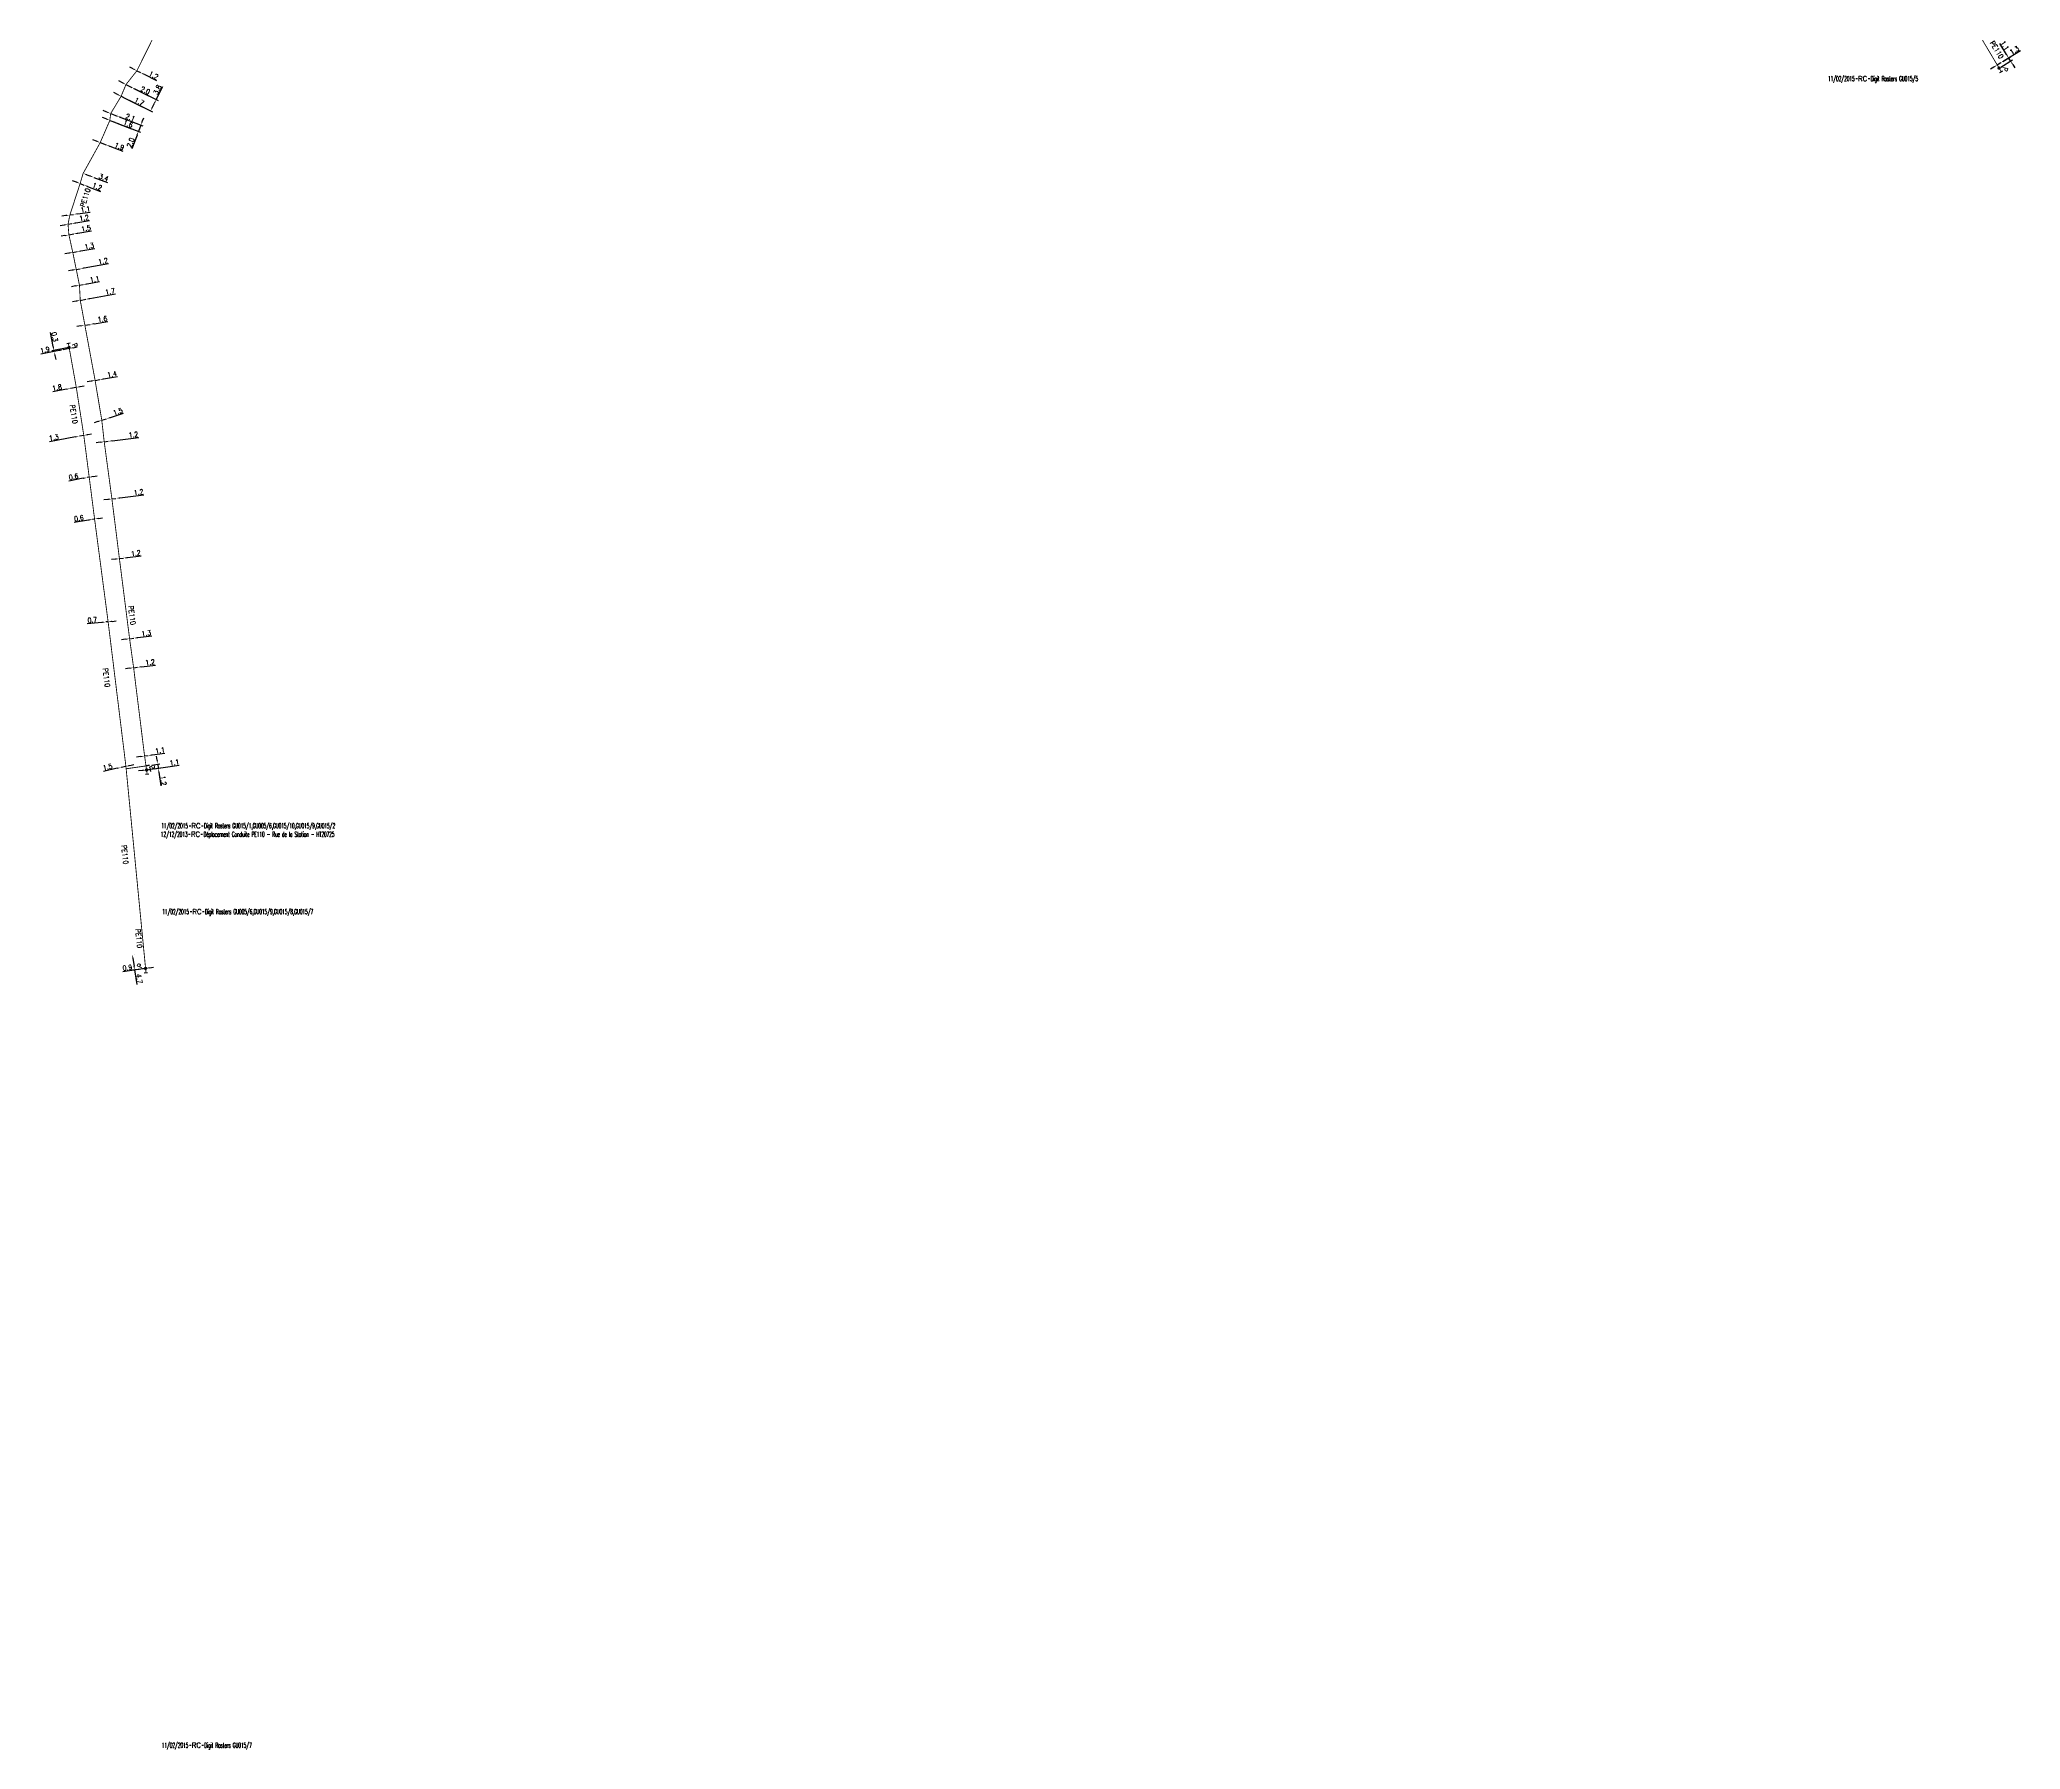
# Model space of a CAD drawing. Header units: millimetres. Extents: x 147000 to 147997, y 130417 to 131006.
# Drawn here: x 147403 to 147997, y 130487 to 131000 of the extents above; entities that cross this region are included whole.
import ezdxf
from ezdxf.enums import TextEntityAlignment as Align

# ---------------------------------------------------------------- set-up
doc = ezdxf.new("R2010")
doc.units = ezdxf.units.MM
doc.header["$PDMODE"] = 34
doc.linetypes.add('CENTER2', pattern=[28.575, 19.05, -3.175, 3.175, -3.175])
doc.linetypes.add('L_100_PE', pattern=[14, 10, -1.5, 1, -1.5])
doc.layers.get('0').update_dxf_attribs({"linetype": 'CONTINUOUS'})
doc.layers.get('Defpoints').update_dxf_attribs({"linetype": 'CONTINUOUS'})
for name, color, linetype in [('L_140', 3, 'CONTINUOUS'), ('L_300', 7, 'CONTINUOUS'), ('L_340', 7, 'CONTINUOUS')]:
    doc.layers.add(name, color=color, linetype=linetype)
doc.styles.add('G_ROMANS', font='ROMANS.SHX', dxfattribs={"width": 0.75})
doc.styles.get("Standard").update_dxf_attribs({"font": 'romans.shx', "width": 0.85})
doc.dimstyles.get("Standard").update_dxf_attribs({"dimtxt": 1.5, "dimasz": 1.2, "dimexe": 0.625, "dimexo": 0.625, "dimgap": 0.25, "dimtad": 1, "dimdec": 1, "dimzin": 0, "dimdsep": 46, "dimtxsty": 'Standard', "dimcen": -0.5, "dimadec": 0, "dimazin": 0, "dimtfac": 1, "dimtdec": 1, "dimtmove": 0, "dimatfit": 3, "dimfxl": 0, "dimtolj": 1, "dimtzin": 0, "dimarcsym": 0})

# ---------------------------------------------------------------- blocks, each defined once
blk = doc.blocks.new('GIS_MODF')
at = {"color": 0, "linetype": 'Continuous', "flags": 128}
for points in [[(-2.18, -0.01), (-1.68, -0.01)], [(1.52, -0.01), (2.02, -0.01)]]:
    blk.add_lwpolyline(points, dxfattribs=at)
at = {"color": 0, "linetype": 'Continuous', "width": 0.5}
blk.add_attdef('DATE', text='', height=1.5, dxfattribs=at).set_placement((-2.5, -0.8), align=Align.RIGHT)
at = {"color": 0, "linetype": 'Continuous', "width": 1.771291}
blk.add_attdef('USER', text='', height=1.5, dxfattribs=at).set_placement((-1.51, -0.8), (1.28, -0.8), align=Align.FIT)
at = {"color": 0, "linetype": 'Continuous', "width": 0.5}
blk.add_attdef('DESC', (2.29, -0.8), '', height=1.5, dxfattribs=at)
blk = doc.blocks.new('L_340_07')
at = {"color": 0, "linetype": 'Continuous', "const_width": 0.25, "flags": 128}
blk.add_lwpolyline([(0, 0), (1.25, 0)], dxfattribs=at)
at = {"color": 0, "linetype": 'Continuous', "flags": 128}
blk.add_lwpolyline([(1.25, -0.5), (1.25, 0.5)], dxfattribs=at)
at = {"color": 0, "linetype": 'Continuous', "width": 0.75, "flags": 3}
for tag, p in [('DEF_COUP', (0.72, -5.97)), ('DEF_LEG', (0.72, -3.47)), ('DEF_TYPE', (0.72, -8.47))]:
    blk.add_attdef(tag, text='', height=1.2, dxfattribs=at).set_placement(p, align=Align.MIDDLE)
blk = doc.blocks.new('L_300_12')
at = {"color": 0, "linetype": 'Continuous', "const_width": 0.497, "flags": 128}
blk.add_lwpolyline([(-0.25, 0, 1), (0.25, 0, 1)], format="xyb", close=True, dxfattribs=at)
at = {"color": 0, "linetype": 'Continuous', "style": 'G_ROMANS', "width": 0.75}
blk.add_text('P', height=1.5, dxfattribs=at).set_placement((0, 1.85), align=Align.MIDDLE)
at = {"color": 0, "linetype": 'Continuous', "width": 0.75, "flags": 3}
for tag, p in [('DEF_LEG', (0, -5)), ('DEF_COUP', (0, -7.5)), ('DEF_TYPE', (0, -10))]:
    blk.add_attdef(tag, text='', height=1.2, dxfattribs=at).set_placement(p, align=Align.MIDDLE)
blk = doc.blocks.new('*D25')
at = {"layer": 'Defpoints', "color": 0, "linetype": 'Continuous', "transparency": 16777216}
for p in [(147416.07, 130881.4), (147414.79, 130881.16), (147414.79, 130881.16)]:
    blk.add_point(p, dxfattribs=at)
at = {"layer": 'L_140', "color": 0, "linetype": 'Continuous', "lineweight": -2, "transparency": 16777216}
for p, q in [((147416.07, 130881.4), (147414.79, 130881.16)), ((147417.25, 130881.62), (147418.43, 130881.84)), ((147413.61, 130880.94), (147405.79, 130879.48))]:
    blk.add_line(p, q, dxfattribs=at)
at = {"layer": 'L_140', "color": 0, "linetype": 'Continuous', "transparency": 16777216}
for points in [[(147417.21, 130881.81), (147417.28, 130881.42), (147416.07, 130881.4)], [(147413.57, 130881.14), (147413.65, 130880.74), (147414.79, 130881.16)]]:
    blk.add_solid(points, dxfattribs=at)
at = {"layer": 'L_140', "color": 0, "linetype": 'Continuous', "transparency": 16777216, "insert": (147407.07, 130880.74), "char_height": 1.5, "attachment_point": 5, "rotation": 10.56504}
blk.add_mtext('\\A1;1.3', dxfattribs=at)
blk = doc.blocks.new('*D26')
at = {"layer": 'Defpoints', "color": 0, "linetype": 'Continuous', "transparency": 16777216}
for p in [(147417.11, 130868.74), (147417.11, 130868.74), (147417.7, 130868.85)]:
    blk.add_point(p, dxfattribs=at)
at = {"layer": 'L_140', "color": 0, "linetype": 'Continuous', "lineweight": -2, "transparency": 16777216}
for p, q in [((147418.88, 130869.07), (147420.06, 130869.29)), ((147415.93, 130868.52), (147411.63, 130867.71)), ((147417.7, 130868.85), (147417.11, 130868.74))]:
    blk.add_line(p, q, dxfattribs=at)
at = {"layer": 'L_140', "color": 0, "linetype": 'Continuous', "transparency": 16777216}
for points in [[(147415.89, 130868.71), (147415.97, 130868.32), (147417.11, 130868.74)], [(147418.84, 130869.27), (147418.91, 130868.87), (147417.7, 130868.85)]]:
    blk.add_solid(points, dxfattribs=at)
at = {"layer": 'L_140', "color": 0, "linetype": 'Continuous', "transparency": 16777216, "insert": (147413.01, 130868.99), "char_height": 1.5, "attachment_point": 5, "rotation": 10.59685}
blk.add_mtext('\\A1;0.6', dxfattribs=at)
blk = doc.blocks.new('*D70')
at = {"layer": 'Defpoints', "color": 0, "linetype": 'Continuous', "transparency": 16777216}
for p in [(147432, 130990.78), (147433.08, 130990.25), (147433.08, 130990.25)]:
    blk.add_point(p, dxfattribs=at)
at = {"layer": 'L_140', "color": 0, "linetype": 'Continuous', "lineweight": -2, "transparency": 16777216}
for p, q in [((147430.92, 130991.31), (147429.84, 130991.83)), ((147432, 130990.78), (147433.08, 130990.25)), ((147434.16, 130989.72), (147437.92, 130987.88))]:
    blk.add_line(p, q, dxfattribs=at)
at = {"layer": 'L_140', "color": 0, "linetype": 'Continuous', "transparency": 16777216}
for points in [[(147431.01, 130991.49), (147430.83, 130991.13), (147432, 130990.78)], [(147434.24, 130989.9), (147434.07, 130989.54), (147433.08, 130990.25)]]:
    blk.add_solid(points, dxfattribs=at)
at = {"layer": 'L_140', "color": 0, "linetype": 'Continuous', "transparency": 16777216, "insert": (147437.02, 130989.44), "char_height": 1.5, "attachment_point": 5, "rotation": 333.92333}
blk.add_mtext('\\A1;1.2', dxfattribs=at)
blk = doc.blocks.new('*D71')
at = {"layer": 'Defpoints', "color": 0, "linetype": 'Continuous', "transparency": 16777216}
for p in [(147428.73, 130986.65), (147430.52, 130985.77), (147430.52, 130985.77)]:
    blk.add_point(p, dxfattribs=at)
at = {"layer": 'L_140', "color": 0, "linetype": 'Continuous', "lineweight": -2, "transparency": 16777216}
for p, q in [((147427.66, 130987.19), (147426.58, 130987.72)), ((147428.73, 130986.65), (147430.52, 130985.77)), ((147431.6, 130985.23), (147435.51, 130983.29))]:
    blk.add_line(p, q, dxfattribs=at)
at = {"layer": 'L_140', "color": 0, "linetype": 'Continuous', "transparency": 16777216}
for points in [[(147427.75, 130987.37), (147427.57, 130987.01), (147428.73, 130986.65)], [(147431.69, 130985.41), (147431.51, 130985.05), (147430.52, 130985.77)]]:
    blk.add_solid(points, dxfattribs=at)
at = {"layer": 'L_140', "color": 0, "linetype": 'Continuous', "transparency": 16777216, "insert": (147434.54, 130984.89), "char_height": 1.5, "attachment_point": 5, "rotation": 333.60696}
blk.add_mtext('\\A1;2.0', dxfattribs=at)
blk = doc.blocks.new('*D72')
at = {"layer": 'Defpoints', "color": 0, "linetype": 'Continuous', "transparency": 16777216}
for p in [(147427.27, 130983.14), (147430.52, 130985.77), (147437.8, 130982.16)]:
    blk.add_point(p, dxfattribs=at)
at = {"layer": 'L_140', "color": 0, "linetype": 'Continuous', "lineweight": -2, "transparency": 16777216}
for p, q in [((147427.83, 130982.86), (147436.67, 130978.47)), ((147431.08, 130985.49), (147438.36, 130981.88)), ((147437.8, 130982.16), (147439.74, 130986.07)), ((147436.64, 130979.83), (147437.26, 130981.08))]:
    blk.add_line(p, q, dxfattribs=at)
at = {"layer": 'L_140', "color": 0, "linetype": 'Continuous', "transparency": 16777216}
for points in [[(147436.46, 130979.92), (147436.82, 130979.74), (147436.11, 130978.75)], [(147437.08, 130981.17), (147437.44, 130980.99), (147437.8, 130982.16)]]:
    blk.add_solid(points, dxfattribs=at)
at = {"layer": 'L_140', "color": 0, "linetype": 'Continuous', "transparency": 16777216, "insert": (147438.14, 130985.1), "char_height": 1.5, "attachment_point": 5, "rotation": 63.60696}
blk.add_mtext('\\A1;3.8', dxfattribs=at)
blk = doc.blocks.new('*D73')
at = {"layer": 'Defpoints', "color": 0, "linetype": 'Continuous', "transparency": 16777216}
for p in [(147427.27, 130983.14), (147428.79, 130982.38), (147428.79, 130982.38)]:
    blk.add_point(p, dxfattribs=at)
at = {"layer": 'L_140', "color": 0, "linetype": 'Continuous', "lineweight": -2, "transparency": 16777216}
for p, q in [((147426.19, 130983.67), (147425.12, 130984.21)), ((147427.27, 130983.14), (147428.79, 130982.38)), ((147429.86, 130981.85), (147433.62, 130979.99))]:
    blk.add_line(p, q, dxfattribs=at)
at = {"layer": 'L_140', "color": 0, "linetype": 'Continuous', "transparency": 16777216}
for points in [[(147426.28, 130983.85), (147426.1, 130983.49), (147427.27, 130983.14)], [(147429.95, 130982.03), (147429.77, 130981.67), (147428.79, 130982.38)]]:
    blk.add_solid(points, dxfattribs=at)
at = {"layer": 'L_140', "color": 0, "linetype": 'Continuous', "transparency": 16777216, "insert": (147432.72, 130981.55), "char_height": 1.5, "attachment_point": 5, "rotation": 333.60696}
blk.add_mtext('\\A1;1.7', dxfattribs=at)
blk = doc.blocks.new('*D74')
at = {"layer": 'Defpoints', "color": 0, "linetype": 'Continuous', "transparency": 16777216}
for p in [(147424.14, 130977.95), (147426.1, 130977.2), (147426.1, 130977.2)]:
    blk.add_point(p, dxfattribs=at)
at = {"layer": 'L_140', "color": 0, "linetype": 'Continuous', "lineweight": -2, "transparency": 16777216}
for p, q in [((147423.02, 130978.39), (147421.9, 130978.82)), ((147424.14, 130977.95), (147426.1, 130977.2)), ((147424.36, 130978.54), (147424.36, 130978.54)), ((147426.32, 130977.78), (147426.32, 130977.78)), ((147427.22, 130976.77), (147430.96, 130975.33))]:
    blk.add_line(p, q, dxfattribs=at)
at = {"layer": 'L_140', "color": 0, "linetype": 'Continuous', "transparency": 16777216}
for points in [[(147423.09, 130978.57), (147422.95, 130978.2), (147424.14, 130977.95)], [(147427.29, 130976.96), (147427.15, 130976.58), (147426.1, 130977.2)]]:
    blk.add_solid(points, dxfattribs=at)
at = {"layer": 'L_140', "color": 0, "linetype": 'Continuous', "transparency": 16777216, "insert": (147430.01, 130976.77), "char_height": 1.5, "attachment_point": 5, "rotation": 338.9711}
blk.add_mtext('\\A1;2.1', dxfattribs=at)
blk = doc.blocks.new('*D75')
at = {"layer": 'Defpoints', "color": 0, "linetype": 'Continuous', "transparency": 16777216}
for p in [(147426.1, 130977.2), (147423.89, 130975.91), (147433.19, 130974.47)]:
    blk.add_point(p, dxfattribs=at)
at = {"layer": 'L_140', "color": 0, "linetype": 'Continuous', "lineweight": -2, "transparency": 16777216}
for p, q in [((147426.68, 130976.98), (147433.77, 130974.25)), ((147433.62, 130975.59), (147434.05, 130976.71)), ((147424.47, 130975.68), (147433.06, 130972.38)), ((147432.04, 130971.49), (147430.47, 130967.41)), ((147433.19, 130974.47), (147432.47, 130972.61))]:
    blk.add_line(p, q, dxfattribs=at)
at = {"layer": 'L_140', "color": 0, "linetype": 'Continuous', "transparency": 16777216}
for points in [[(147431.85, 130971.56), (147432.23, 130971.42), (147432.47, 130972.61)], [(147433.43, 130975.67), (147433.81, 130975.52), (147433.19, 130974.47)]]:
    blk.add_solid(points, dxfattribs=at)
at = {"layer": 'L_140', "color": 0, "linetype": 'Continuous', "transparency": 16777216, "insert": (147430.11, 130969.25), "char_height": 1.5, "attachment_point": 5, "rotation": 68.9711}
blk.add_mtext('\\A1;2.0', dxfattribs=at)
blk = doc.blocks.new('*D76')
at = {"layer": 'Defpoints', "color": 0, "linetype": 'Continuous', "transparency": 16777216}
for p in [(147423.89, 130975.91), (147425.38, 130975.33), (147425.38, 130975.33)]:
    blk.add_point(p, dxfattribs=at)
at = {"layer": 'L_140', "color": 0, "linetype": 'Continuous', "lineweight": -2, "transparency": 16777216}
for p, q in [((147422.77, 130976.34), (147421.65, 130976.77)), ((147423.89, 130975.91), (147425.38, 130975.33)), ((147426.5, 130974.9), (147430.41, 130973.4))]:
    blk.add_line(p, q, dxfattribs=at)
at = {"layer": 'L_140', "color": 0, "linetype": 'Continuous', "transparency": 16777216}
for points in [[(147422.84, 130976.53), (147422.69, 130976.15), (147423.89, 130975.91)], [(147426.57, 130975.09), (147426.43, 130974.72), (147425.38, 130975.33)]]:
    blk.add_solid(points, dxfattribs=at)
at = {"layer": 'L_140', "color": 0, "linetype": 'Continuous', "transparency": 16777216, "insert": (147429.37, 130974.87), "char_height": 1.5, "attachment_point": 5, "rotation": 338.9711}
blk.add_mtext('\\A1;1.6', dxfattribs=at)
blk = doc.blocks.new('*D77')
at = {"layer": 'Defpoints', "color": 0, "linetype": 'Continuous', "transparency": 16777216}
for p in [(147421, 130969.23), (147422.77, 130968.55), (147422.77, 130968.55)]:
    blk.add_point(p, dxfattribs=at)
at = {"layer": 'L_140', "color": 0, "linetype": 'Continuous', "lineweight": -2, "transparency": 16777216}
for p, q in [((147419.88, 130969.66), (147418.76, 130970.09)), ((147421, 130969.23), (147422.77, 130968.55)), ((147423.89, 130968.12), (147427.75, 130966.64))]:
    blk.add_line(p, q, dxfattribs=at)
at = {"layer": 'L_140', "color": 0, "linetype": 'Continuous', "transparency": 16777216}
for points in [[(147419.95, 130969.85), (147419.81, 130969.48), (147421, 130969.23)], [(147423.96, 130968.31), (147423.82, 130967.93), (147422.77, 130968.55)]]:
    blk.add_solid(points, dxfattribs=at)
at = {"layer": 'L_140', "color": 0, "linetype": 'Continuous', "transparency": 16777216, "insert": (147426.74, 130968.1), "char_height": 1.5, "attachment_point": 5, "rotation": 338.9711}
blk.add_mtext('\\A1;1.9', dxfattribs=at)
blk = doc.blocks.new('*D78')
at = {"layer": 'Defpoints', "color": 0, "linetype": 'Continuous', "transparency": 16777216}
for p in [(147415.88, 130960), (147419.06, 130958.79), (147419.06, 130958.79)]:
    blk.add_point(p, dxfattribs=at)
at = {"layer": 'L_140', "color": 0, "linetype": 'Continuous', "lineweight": -2, "transparency": 16777216}
for p, q in [((147417, 130959.58), (147417.93, 130959.22)), ((147419.06, 130958.79), (147423.2, 130957.22))]:
    blk.add_line(p, q, dxfattribs=at)
at = {"layer": 'L_140', "color": 0, "linetype": 'Continuous', "transparency": 16777216}
for points in [[(147417.07, 130959.76), (147416.93, 130959.39), (147415.88, 130960)], [(147418.01, 130959.41), (147417.86, 130959.03), (147419.06, 130958.79)]]:
    blk.add_solid(points, dxfattribs=at)
at = {"layer": 'L_140', "color": 0, "linetype": 'Continuous', "transparency": 16777216, "insert": (147422.04, 130958.73), "char_height": 1.5, "attachment_point": 5, "rotation": 339.15543}
blk.add_mtext('\\A1;3.4', dxfattribs=at)
blk = doc.blocks.new('*D79')
at = {"layer": 'Defpoints', "color": 0, "linetype": 'Continuous', "transparency": 16777216}
for p in [(147414.97, 130956.94), (147416.09, 130956.51), (147416.09, 130956.51)]:
    blk.add_point(p, dxfattribs=at)
at = {"layer": 'L_140', "color": 0, "linetype": 'Continuous', "lineweight": -2, "transparency": 16777216}
for p, q in [((147413.85, 130957.37), (147412.73, 130957.8)), ((147414.97, 130956.94), (147416.09, 130956.51)), ((147417.21, 130956.08), (147421.12, 130954.59))]:
    blk.add_line(p, q, dxfattribs=at)
at = {"layer": 'L_140', "color": 0, "linetype": 'Continuous', "transparency": 16777216}
for points in [[(147413.92, 130957.56), (147413.78, 130957.19), (147414.97, 130956.94)], [(147417.28, 130956.27), (147417.14, 130955.9), (147416.09, 130956.51)]]:
    blk.add_solid(points, dxfattribs=at)
at = {"layer": 'L_140', "color": 0, "linetype": 'Continuous', "transparency": 16777216, "insert": (147420.09, 130956.05), "char_height": 1.5, "attachment_point": 5, "rotation": 339.03635}
blk.add_mtext('\\A1;1.2', dxfattribs=at)
blk = doc.blocks.new('*D80')
at = {"layer": 'Defpoints', "color": 0, "linetype": 'Continuous', "transparency": 16777216}
for p in [(147411.91, 130947.54), (147413, 130947.69), (147413, 130947.69)]:
    blk.add_point(p, dxfattribs=at)
at = {"layer": 'L_140', "color": 0, "linetype": 'Continuous', "lineweight": -2, "transparency": 16777216}
for p, q in [((147410.72, 130947.37), (147409.53, 130947.2)), ((147411.91, 130947.54), (147413, 130947.69)), ((147414.18, 130947.86), (147417.97, 130948.4))]:
    blk.add_line(p, q, dxfattribs=at)
at = {"layer": 'L_140', "color": 0, "linetype": 'Continuous', "transparency": 16777216}
for points in [[(147410.69, 130947.57), (147410.75, 130947.17), (147411.91, 130947.54)], [(147414.16, 130948.06), (147414.21, 130947.66), (147413, 130947.69)]]:
    blk.add_solid(points, dxfattribs=at)
at = {"layer": 'L_140', "color": 0, "linetype": 'Continuous', "transparency": 16777216, "insert": (147416.53, 130949.21), "char_height": 1.5, "attachment_point": 5, "rotation": 8.07657}
blk.add_mtext('\\A1;1.1', dxfattribs=at)
blk = doc.blocks.new('*D81')
at = {"layer": 'Defpoints', "color": 0, "linetype": 'Continuous', "transparency": 16777216}
for p in [(147411.34, 130944.72), (147412.52, 130944.94), (147412.52, 130944.94)]:
    blk.add_point(p, dxfattribs=at)
at = {"layer": 'L_140', "color": 0, "linetype": 'Continuous', "lineweight": -2, "transparency": 16777216}
for p, q in [((147410.16, 130944.51), (147408.98, 130944.29)), ((147411.34, 130944.72), (147412.52, 130944.94)), ((147413.7, 130945.15), (147417.82, 130945.9))]:
    blk.add_line(p, q, dxfattribs=at)
at = {"layer": 'L_140', "color": 0, "linetype": 'Continuous', "transparency": 16777216}
for points in [[(147410.12, 130944.7), (147410.2, 130944.31), (147411.34, 130944.72)], [(147413.67, 130945.35), (147413.74, 130944.95), (147412.52, 130944.94)]]:
    blk.add_solid(points, dxfattribs=at)
at = {"layer": 'L_140', "color": 0, "linetype": 'Continuous', "transparency": 16777216, "insert": (147416.17, 130946.62), "char_height": 1.5, "attachment_point": 5, "rotation": 10.29443}
blk.add_mtext('\\A1;1.2', dxfattribs=at)
blk = doc.blocks.new('*D82')
at = {"layer": 'Defpoints', "color": 0, "linetype": 'Continuous', "transparency": 16777216}
for p in [(147411.61, 130941.56), (147413.09, 130941.83), (147413.09, 130941.83)]:
    blk.add_point(p, dxfattribs=at)
at = {"layer": 'L_140', "color": 0, "linetype": 'Continuous', "lineweight": -2, "transparency": 16777216}
for p, q in [((147410.43, 130941.35), (147409.25, 130941.13)), ((147411.61, 130941.56), (147413.09, 130941.83)), ((147414.27, 130942.04), (147418.39, 130942.79))]:
    blk.add_line(p, q, dxfattribs=at)
at = {"layer": 'L_140', "color": 0, "linetype": 'Continuous', "transparency": 16777216}
for points in [[(147410.39, 130941.54), (147410.46, 130941.15), (147411.61, 130941.56)], [(147414.23, 130942.24), (147414.3, 130941.85), (147413.09, 130941.83)]]:
    blk.add_solid(points, dxfattribs=at)
at = {"layer": 'L_140', "color": 0, "linetype": 'Continuous', "transparency": 16777216, "insert": (147416.74, 130943.51), "char_height": 1.5, "attachment_point": 5, "rotation": 10.29443}
blk.add_mtext('\\A1;1.5', dxfattribs=at)
blk = doc.blocks.new('*D83')
at = {"layer": 'Defpoints', "color": 0, "linetype": 'Continuous', "transparency": 16777216}
for p in [(147412.77, 130936.28), (147414.05, 130936.52), (147414.05, 130936.52)]:
    blk.add_point(p, dxfattribs=at)
at = {"layer": 'L_140', "color": 0, "linetype": 'Continuous', "lineweight": -2, "transparency": 16777216}
for p, q in [((147411.59, 130936.07), (147410.41, 130935.85)), ((147412.77, 130936.28), (147414.05, 130936.52)), ((147415.23, 130936.73), (147419.35, 130937.48))]:
    blk.add_line(p, q, dxfattribs=at)
at = {"layer": 'L_140', "color": 0, "linetype": 'Continuous', "transparency": 16777216}
for points in [[(147411.56, 130936.27), (147411.63, 130935.87), (147412.77, 130936.28)], [(147415.2, 130936.93), (147415.27, 130936.53), (147414.05, 130936.52)]]:
    blk.add_solid(points, dxfattribs=at)
at = {"layer": 'L_140', "color": 0, "linetype": 'Continuous', "transparency": 16777216, "insert": (147417.7, 130938.2), "char_height": 1.5, "attachment_point": 5, "rotation": 10.29443}
blk.add_mtext('\\A1;1.3', dxfattribs=at)
blk = doc.blocks.new('*D84')
at = {"layer": 'Defpoints', "color": 0, "linetype": 'Continuous', "transparency": 16777216}
for p in [(147413.81, 130931.19), (147414.99, 130931.41), (147414.99, 130931.41)]:
    blk.add_point(p, dxfattribs=at)
at = {"layer": 'L_140', "color": 0, "linetype": 'Continuous', "lineweight": -2, "transparency": 16777216}
for p, q in [((147412.63, 130930.97), (147411.45, 130930.75)), ((147413.81, 130931.19), (147414.99, 130931.41)), ((147416.17, 130931.62), (147423.5, 130932.97))]:
    blk.add_line(p, q, dxfattribs=at)
at = {"layer": 'L_140', "color": 0, "linetype": 'Continuous', "transparency": 16777216}
for points in [[(147412.6, 130931.17), (147412.67, 130930.77), (147413.81, 130931.19)], [(147416.14, 130931.82), (147416.21, 130931.43), (147414.99, 130931.41)]]:
    blk.add_solid(points, dxfattribs=at)
at = {"layer": 'L_140', "color": 0, "linetype": 'Continuous', "transparency": 16777216, "insert": (147421.85, 130933.69), "char_height": 1.5, "attachment_point": 5, "rotation": 10.44903}
blk.add_mtext('\\A1;1.2', dxfattribs=at)
blk = doc.blocks.new('*D85')
at = {"layer": 'Defpoints', "color": 0, "linetype": 'Continuous', "transparency": 16777216}
for p in [(147414.78, 130926.43), (147415.86, 130926.63), (147415.86, 130926.63)]:
    blk.add_point(p, dxfattribs=at)
at = {"layer": 'L_140', "color": 0, "linetype": 'Continuous', "lineweight": -2, "transparency": 16777216}
for p, q in [((147413.6, 130926.22), (147412.42, 130926)), ((147414.78, 130926.43), (147415.86, 130926.63)), ((147417.04, 130926.85), (147420.81, 130927.53))]:
    blk.add_line(p, q, dxfattribs=at)
at = {"layer": 'L_140', "color": 0, "linetype": 'Continuous', "transparency": 16777216}
for points in [[(147413.56, 130926.42), (147413.64, 130926.02), (147414.78, 130926.43)], [(147417.01, 130927.04), (147417.08, 130926.65), (147415.86, 130926.63)]]:
    blk.add_solid(points, dxfattribs=at)
at = {"layer": 'L_140', "color": 0, "linetype": 'Continuous', "transparency": 16777216, "insert": (147419.34, 130928.28), "char_height": 1.5, "attachment_point": 5, "rotation": 10.31984}
blk.add_mtext('\\A1;1.1', dxfattribs=at)
blk = doc.blocks.new('*D86')
at = {"layer": 'Defpoints', "color": 0, "linetype": 'Continuous', "transparency": 16777216}
for p in [(147415.01, 130921.91), (147416.68, 130922.22), (147416.68, 130922.22)]:
    blk.add_point(p, dxfattribs=at)
at = {"layer": 'L_140', "color": 0, "linetype": 'Continuous', "lineweight": -2, "transparency": 16777216}
for p, q in [((147417.86, 130922.44), (147425.58, 130923.87)), ((147413.83, 130921.69), (147412.65, 130921.47)), ((147415.01, 130921.91), (147416.68, 130922.22))]:
    blk.add_line(p, q, dxfattribs=at)
at = {"layer": 'L_140', "color": 0, "linetype": 'Continuous', "transparency": 16777216}
for points in [[(147413.8, 130921.88), (147413.87, 130921.49), (147415.01, 130921.91)], [(147417.83, 130922.63), (147417.9, 130922.24), (147416.68, 130922.22)]]:
    blk.add_solid(points, dxfattribs=at)
at = {"layer": 'L_140', "color": 0, "linetype": 'Continuous', "transparency": 16777216, "insert": (147423.93, 130924.58), "char_height": 1.5, "attachment_point": 5, "rotation": 10.55044}
blk.add_mtext('\\A1;1.7', dxfattribs=at)
blk = doc.blocks.new('*D87')
at = {"layer": 'Defpoints', "color": 0, "linetype": 'Continuous', "transparency": 16777216}
for p in [(147416.4, 130914.44), (147417.98, 130914.7), (147417.98, 130914.7)]:
    blk.add_point(p, dxfattribs=at)
at = {"layer": 'L_140', "color": 0, "linetype": 'Continuous', "lineweight": -2, "transparency": 16777216}
for p, q in [((147415.21, 130914.25), (147414.03, 130914.06)), ((147416.4, 130914.44), (147417.98, 130914.7)), ((147419.16, 130914.89), (147423.3, 130915.55))]:
    blk.add_line(p, q, dxfattribs=at)
at = {"layer": 'L_140', "color": 0, "linetype": 'Continuous', "transparency": 16777216}
for points in [[(147415.18, 130914.45), (147415.24, 130914.06), (147416.4, 130914.44)], [(147419.13, 130915.09), (147419.19, 130914.69), (147417.98, 130914.7)]]:
    blk.add_solid(points, dxfattribs=at)
at = {"layer": 'L_140', "color": 0, "linetype": 'Continuous', "transparency": 16777216, "insert": (147421.66, 130916.3), "char_height": 1.5, "attachment_point": 5, "rotation": 9.11409}
blk.add_mtext('\\A1;1.6', dxfattribs=at)
blk = doc.blocks.new('*D88')
at = {"layer": 'Defpoints', "color": 0, "linetype": 'Continuous', "transparency": 16777216}
for p in [(147419.47, 130897.88), (147420.84, 130898.12), (147420.84, 130898.12)]:
    blk.add_point(p, dxfattribs=at)
at = {"layer": 'L_140', "color": 0, "linetype": 'Continuous', "lineweight": -2, "transparency": 16777216}
for p, q in [((147422.03, 130898.33), (147426.21, 130899.06)), ((147418.28, 130897.67), (147417.1, 130897.47)), ((147419.47, 130897.88), (147420.84, 130898.12))]:
    blk.add_line(p, q, dxfattribs=at)
at = {"layer": 'L_140', "color": 0, "linetype": 'Continuous', "transparency": 16777216}
for points in [[(147418.25, 130897.87), (147418.32, 130897.48), (147419.47, 130897.88)], [(147421.99, 130898.52), (147422.06, 130898.13), (147420.84, 130898.12)]]:
    blk.add_solid(points, dxfattribs=at)
at = {"layer": 'L_140', "color": 0, "linetype": 'Continuous', "transparency": 16777216, "insert": (147424.54, 130899.78), "char_height": 1.5, "attachment_point": 5, "rotation": 9.88926}
blk.add_mtext('\\A1;1.4', dxfattribs=at)
blk = doc.blocks.new('*D89')
at = {"layer": 'Defpoints', "color": 0, "linetype": 'Continuous', "transparency": 16777216}
for p in [(147421.47, 130885.92), (147422.89, 130886.38), (147422.89, 130886.38)]:
    blk.add_point(p, dxfattribs=at)
at = {"layer": 'L_140', "color": 0, "linetype": 'Continuous', "lineweight": -2, "transparency": 16777216}
for p, q in [((147424.04, 130886.76), (147428.02, 130888.05)), ((147420.33, 130885.55), (147419.19, 130885.18)), ((147421.47, 130885.92), (147422.89, 130886.38))]:
    blk.add_line(p, q, dxfattribs=at)
at = {"layer": 'L_140', "color": 0, "linetype": 'Continuous', "transparency": 16777216}
for points in [[(147420.26, 130885.74), (147420.39, 130885.36), (147421.47, 130885.92)], [(147423.97, 130886.95), (147424.1, 130886.57), (147422.89, 130886.38)]]:
    blk.add_solid(points, dxfattribs=at)
at = {"layer": 'L_140', "color": 0, "linetype": 'Continuous', "transparency": 16777216, "insert": (147426.29, 130888.54), "char_height": 1.5, "attachment_point": 5, "rotation": 17.99151}
blk.add_mtext('\\A1;1.5', dxfattribs=at)
blk = doc.blocks.new('*D90')
at = {"layer": 'Defpoints', "color": 0, "linetype": 'Continuous', "transparency": 16777216}
for p in [(147422.2, 130879.47), (147423.39, 130879.62), (147423.39, 130879.62)]:
    blk.add_point(p, dxfattribs=at)
at = {"layer": 'L_140', "color": 0, "linetype": 'Continuous', "lineweight": -2, "transparency": 16777216}
for p, q in [((147421, 130879.32), (147419.81, 130879.17)), ((147422.2, 130879.47), (147423.39, 130879.62)), ((147424.58, 130879.77), (147432.57, 130880.78))]:
    blk.add_line(p, q, dxfattribs=at)
at = {"layer": 'L_140', "color": 0, "linetype": 'Continuous', "transparency": 16777216}
for points in [[(147420.98, 130879.52), (147421.03, 130879.12), (147422.2, 130879.47)], [(147424.55, 130879.97), (147424.6, 130879.57), (147423.39, 130879.62)]]:
    blk.add_solid(points, dxfattribs=at)
at = {"layer": 'L_140', "color": 0, "linetype": 'Continuous', "transparency": 16777216, "insert": (147430.96, 130881.59), "char_height": 1.5, "attachment_point": 5, "rotation": 7.19711}
blk.add_mtext('\\A1;1.2', dxfattribs=at)
blk = doc.blocks.new('*D91')
at = {"layer": 'Defpoints', "color": 0, "linetype": 'Continuous', "transparency": 16777216}
for p in [(147424.51, 130862.34), (147425.7, 130862.49), (147425.7, 130862.49)]:
    blk.add_point(p, dxfattribs=at)
at = {"layer": 'L_140', "color": 0, "linetype": 'Continuous', "lineweight": -2, "transparency": 16777216}
for p, q in [((147426.89, 130862.64), (147434.11, 130863.55)), ((147423.32, 130862.19), (147422.13, 130862.04)), ((147424.51, 130862.34), (147425.7, 130862.49))]:
    blk.add_line(p, q, dxfattribs=at)
at = {"layer": 'L_140', "color": 0, "linetype": 'Continuous', "transparency": 16777216}
for points in [[(147423.29, 130862.39), (147423.34, 130862), (147424.51, 130862.34)], [(147426.86, 130862.84), (147426.91, 130862.45), (147425.7, 130862.49)]]:
    blk.add_solid(points, dxfattribs=at)
at = {"layer": 'L_140', "color": 0, "linetype": 'Continuous', "transparency": 16777216, "insert": (147432.5, 130864.36), "char_height": 1.5, "attachment_point": 5, "rotation": 7.1727}
blk.add_mtext('\\A1;1.2', dxfattribs=at)
blk = doc.blocks.new('*D92')
at = {"layer": 'Defpoints', "color": 0, "linetype": 'Continuous', "transparency": 16777216}
for p in [(147426.76, 130844.43), (147427.95, 130844.58), (147427.95, 130844.58)]:
    blk.add_point(p, dxfattribs=at)
at = {"layer": 'L_140', "color": 0, "linetype": 'Continuous', "lineweight": -2, "transparency": 16777216}
for p, q in [((147425.57, 130844.28), (147424.37, 130844.13)), ((147426.68, 130845.05), (147426.68, 130845.05)), ((147426.76, 130844.43), (147427.95, 130844.58)), ((147427.87, 130845.2), (147427.87, 130845.2)), ((147429.14, 130844.73), (147433.29, 130845.26))]:
    blk.add_line(p, q, dxfattribs=at)
at = {"layer": 'L_140', "color": 0, "linetype": 'Continuous', "transparency": 16777216}
for points in [[(147425.54, 130844.48), (147425.59, 130844.08), (147426.76, 130844.43)], [(147429.11, 130844.93), (147429.16, 130844.54), (147427.95, 130844.58)]]:
    blk.add_solid(points, dxfattribs=at)
at = {"layer": 'L_140', "color": 0, "linetype": 'Continuous', "transparency": 16777216, "insert": (147431.68, 130846.06), "char_height": 1.5, "attachment_point": 5, "rotation": 7.20841}
blk.add_mtext('\\A1;1.2', dxfattribs=at)
blk = doc.blocks.new('*D93')
at = {"layer": 'Defpoints', "color": 0, "linetype": 'Continuous', "transparency": 16777216}
for p in [(147429.81, 130820.41), (147431.1, 130820.58), (147431.1, 130820.58)]:
    blk.add_point(p, dxfattribs=at)
at = {"layer": 'L_140', "color": 0, "linetype": 'Continuous', "lineweight": -2, "transparency": 16777216}
for p, q in [((147428.62, 130820.26), (147427.43, 130820.11)), ((147429.73, 130821.03), (147429.73, 130821.03)), ((147429.81, 130820.41), (147431.1, 130820.58)), ((147431.02, 130821.2), (147431.02, 130821.2)), ((147432.29, 130820.73), (147436.44, 130821.26))]:
    blk.add_line(p, q, dxfattribs=at)
at = {"layer": 'L_140', "color": 0, "linetype": 'Continuous', "transparency": 16777216}
for points in [[(147428.59, 130820.46), (147428.64, 130820.06), (147429.81, 130820.41)], [(147432.26, 130820.93), (147432.31, 130820.53), (147431.1, 130820.58)]]:
    blk.add_solid(points, dxfattribs=at)
at = {"layer": 'L_140', "color": 0, "linetype": 'Continuous', "transparency": 16777216, "insert": (147434.83, 130822.06), "char_height": 1.5, "attachment_point": 5, "rotation": 7.25242}
blk.add_mtext('\\A1;1.3', dxfattribs=at)
blk = doc.blocks.new('*D94')
at = {"layer": 'Defpoints', "color": 0, "linetype": 'Continuous', "transparency": 16777216}
for p in [(147431.02, 130811.7), (147432.21, 130811.84), (147432.21, 130811.84)]:
    blk.add_point(p, dxfattribs=at)
at = {"layer": 'L_140', "color": 0, "linetype": 'Continuous', "lineweight": -2, "transparency": 16777216}
for p, q in [((147429.83, 130811.56), (147428.63, 130811.41)), ((147431.02, 130811.7), (147432.21, 130811.84)), ((147433.4, 130811.99), (147437.56, 130812.49))]:
    blk.add_line(p, q, dxfattribs=at)
at = {"layer": 'L_140', "color": 0, "linetype": 'Continuous', "transparency": 16777216}
for points in [[(147429.8, 130811.75), (147429.85, 130811.36), (147431.02, 130811.7)], [(147433.38, 130812.19), (147433.42, 130811.79), (147432.21, 130811.84)]]:
    blk.add_solid(points, dxfattribs=at)
at = {"layer": 'L_140', "color": 0, "linetype": 'Continuous', "transparency": 16777216, "insert": (147435.95, 130813.31), "char_height": 1.5, "attachment_point": 5, "rotation": 6.89889}
blk.add_mtext('\\A1;1.2', dxfattribs=at)
blk = doc.blocks.new('*D95')
at = {"layer": 'Defpoints', "color": 0, "linetype": 'Continuous', "transparency": 16777216}
for p in [(147434.31, 130785.22), (147435.4, 130785.37), (147435.4, 130785.37)]:
    blk.add_point(p, dxfattribs=at)
at = {"layer": 'L_140', "color": 0, "linetype": 'Continuous', "lineweight": -2, "transparency": 16777216}
for p, q in [((147433.12, 130785.05), (147431.93, 130784.88)), ((147434.31, 130785.22), (147435.4, 130785.37)), ((147436.59, 130785.54), (147440.37, 130786.08))]:
    blk.add_line(p, q, dxfattribs=at)
at = {"layer": 'L_140', "color": 0, "linetype": 'Continuous', "transparency": 16777216}
for points in [[(147433.09, 130785.25), (147433.15, 130784.85), (147434.31, 130785.22)], [(147436.56, 130785.74), (147436.61, 130785.34), (147435.4, 130785.37)]]:
    blk.add_solid(points, dxfattribs=at)
at = {"layer": 'L_140', "color": 0, "linetype": 'Continuous', "transparency": 16777216, "insert": (147438.93, 130786.89), "char_height": 1.5, "attachment_point": 5, "rotation": 8.11284}
blk.add_mtext('\\A1;1.1', dxfattribs=at)
blk = doc.blocks.new('*D96')
at = {"layer": 'Defpoints', "color": 0, "linetype": 'Continuous', "transparency": 16777216}
for p in [(147434.9, 130781.05), (147435.82, 130782.4), (147435.99, 130781.21)]:
    blk.add_point(p, dxfattribs=at)
at = {"layer": 'L_300', "color": 0, "linetype": 'Continuous', "lineweight": -2, "transparency": 16777216}
for p, q in [((147433.71, 130780.89), (147432.53, 130780.72)), ((147434.9, 130781.05), (147435.99, 130781.21)), ((147435.91, 130781.78), (147436.08, 130780.59)), ((147437.18, 130781.38), (147444.7, 130782.45))]:
    blk.add_line(p, q, dxfattribs=at)
at = {"layer": 'L_300', "color": 0, "linetype": 'Continuous', "transparency": 16777216}
for points in [[(147433.69, 130781.08), (147433.74, 130780.69), (147434.9, 130781.05)], [(147437.15, 130781.58), (147437.21, 130781.18), (147435.99, 130781.21)]]:
    blk.add_solid(points, dxfattribs=at)
at = {"layer": 'L_300', "color": 0, "linetype": 'Continuous', "transparency": 16777216, "insert": (147443.26, 130783.26), "char_height": 1.5, "attachment_point": 5, "rotation": 8.11284}
blk.add_mtext('\\A1;1.1', dxfattribs=at)
blk = doc.blocks.new('*D97')
at = {"layer": 'Defpoints', "color": 0, "linetype": 'Continuous', "transparency": 16777216}
for p in [(147427.25, 130781.78), (147427.25, 130781.78), (147428.71, 130782.11)]:
    blk.add_point(p, dxfattribs=at)
at = {"layer": 'L_140', "color": 0, "linetype": 'Continuous', "lineweight": -2, "transparency": 16777216}
for p, q in [((147426.08, 130781.52), (147421.99, 130780.61)), ((147428.71, 130782.11), (147427.25, 130781.78)), ((147429.88, 130782.37), (147431.06, 130782.63))]:
    blk.add_line(p, q, dxfattribs=at)
at = {"layer": 'L_140', "color": 0, "linetype": 'Continuous', "transparency": 16777216}
for points in [[(147426.04, 130781.72), (147426.12, 130781.33), (147427.25, 130781.78)], [(147429.84, 130782.57), (147429.93, 130782.18), (147428.71, 130782.11)]]:
    blk.add_solid(points, dxfattribs=at)
at = {"layer": 'L_140', "color": 0, "linetype": 'Continuous', "transparency": 16777216, "insert": (147423.23, 130781.91), "char_height": 1.5, "attachment_point": 5, "rotation": 12.60169}
blk.add_mtext('\\A1;1.5', dxfattribs=at)
blk = doc.blocks.new('*D98')
at = {"layer": 'Defpoints', "color": 0, "linetype": 'Continuous', "transparency": 16777216}
for p in [(147434.9, 130781.05), (147435.82, 130782.4), (147438.26, 130782.75)]:
    blk.add_point(p, dxfattribs=at)
at = {"layer": 'L_300', "color": 0, "linetype": 'Continuous', "lineweight": -2, "transparency": 16777216}
for p, q in [((147435.52, 130781.14), (147439.05, 130781.65)), ((147436.44, 130782.49), (147438.88, 130782.83)), ((147438.09, 130783.93), (147437.92, 130785.12)), ((147438.26, 130782.75), (147438.43, 130781.56)), ((147438.6, 130780.37), (147439.19, 130776.22))]:
    blk.add_line(p, q, dxfattribs=at)
at = {"layer": 'L_300', "color": 0, "linetype": 'Continuous', "transparency": 16777216}
for points in [[(147438.29, 130783.96), (147437.89, 130783.91), (147438.26, 130782.75)], [(147438.8, 130780.4), (147438.4, 130780.34), (147438.43, 130781.56)]]:
    blk.add_solid(points, dxfattribs=at)
at = {"layer": 'L_300', "color": 0, "linetype": 'Continuous', "transparency": 16777216, "insert": (147439.97, 130777.84), "char_height": 1.5, "attachment_point": 5, "rotation": 278.11284}
blk.add_mtext('\\A1;1.2', dxfattribs=at)
blk = doc.blocks.new('*D99')
at = {"layer": 'Defpoints', "color": 0, "linetype": 'Continuous', "transparency": 16777216}
for p in [(147407.19, 130906.55), (147409.86, 130907.08), (147411.67, 130907.75)]:
    blk.add_point(p, dxfattribs=at)
at = {"layer": 'L_300', "color": 0, "linetype": 'Continuous', "lineweight": -2, "transparency": 16777216}
for p, q in [((147406.89, 130908.02), (147406.04, 130912.31)), ((147411.05, 130907.63), (147406.52, 130906.72)), ((147409.25, 130906.96), (147406.57, 130906.43)), ((147407.19, 130906.55), (147407.13, 130906.85)), ((147407.42, 130905.38), (147407.66, 130904.2))]:
    blk.add_line(p, q, dxfattribs=at)
at = {"layer": 'L_300', "color": 0, "linetype": 'Continuous', "transparency": 16777216}
for points in [[(147407.09, 130908.06), (147406.7, 130907.98), (147407.13, 130906.85)], [(147407.62, 130905.41), (147407.23, 130905.34), (147407.19, 130906.55)]]:
    blk.add_solid(points, dxfattribs=at)
at = {"layer": 'L_300', "color": 0, "linetype": 'Continuous', "transparency": 16777216, "insert": (147407.33, 130910.95), "char_height": 1.5, "attachment_point": 5, "rotation": 281.25688}
blk.add_mtext('\\A1;0.3', dxfattribs=at)
blk = doc.blocks.new('*D100')
at = {"layer": 'Defpoints', "color": 0, "linetype": 'Continuous', "transparency": 16777216}
for p in [(147409.86, 130907.08), (147409.86, 130907.08), (147411.73, 130907.46)]:
    blk.add_point(p, dxfattribs=at)
at = {"layer": 'L_140', "color": 0, "linetype": 'Continuous', "lineweight": -2, "transparency": 16777216}
for p, q in [((147408.68, 130906.85), (147403.16, 130905.75)), ((147411.73, 130907.46), (147409.86, 130907.08)), ((147412.9, 130907.69), (147414.08, 130907.92))]:
    blk.add_line(p, q, dxfattribs=at)
at = {"layer": 'L_140', "color": 0, "linetype": 'Continuous', "transparency": 16777216}
for points in [[(147408.65, 130907.05), (147408.72, 130906.65), (147409.86, 130907.08)], [(147412.86, 130907.89), (147412.94, 130907.49), (147411.73, 130907.46)]]:
    blk.add_solid(points, dxfattribs=at)
at = {"layer": 'L_140', "color": 0, "linetype": 'Continuous', "transparency": 16777216, "insert": (147404.41, 130907.02), "char_height": 1.5, "attachment_point": 5, "rotation": 11.25688}
blk.add_mtext('\\A1;1.9', dxfattribs=at)
blk = doc.blocks.new('*D101')
at = {"layer": 'Defpoints', "color": 0, "linetype": 'Continuous', "transparency": 16777216}
for p in [(147412.05, 130895.47), (147412.05, 130895.47), (147413.82, 130895.81)]:
    blk.add_point(p, dxfattribs=at)
at = {"layer": 'L_140', "color": 0, "linetype": 'Continuous', "lineweight": -2, "transparency": 16777216}
for p, q in [((147410.87, 130895.25), (147406.75, 130894.48)), ((147413.82, 130895.81), (147412.05, 130895.47)), ((147415, 130896.03), (147416.18, 130896.25))]:
    blk.add_line(p, q, dxfattribs=at)
at = {"layer": 'L_140', "color": 0, "linetype": 'Continuous', "transparency": 16777216}
for points in [[(147410.83, 130895.45), (147410.91, 130895.06), (147412.05, 130895.47)], [(147414.96, 130896.22), (147415.03, 130895.83), (147413.82, 130895.81)]]:
    blk.add_solid(points, dxfattribs=at)
at = {"layer": 'L_140', "color": 0, "linetype": 'Continuous', "transparency": 16777216, "insert": (147408.04, 130895.74), "char_height": 1.5, "attachment_point": 5, "rotation": 10.60909}
blk.add_mtext('\\A1;1.8', dxfattribs=at)
blk = doc.blocks.new('*D102')
at = {"layer": 'Defpoints', "color": 0, "linetype": 'Continuous', "transparency": 16777216}
for p in [(147422.68, 130825.42), (147422.68, 130825.42), (147423.37, 130825.49)]:
    blk.add_point(p, dxfattribs=at)
at = {"layer": 'L_140', "color": 0, "linetype": 'Continuous', "lineweight": -2, "transparency": 16777216}
for p, q in [((147421.48, 130825.3), (147417.13, 130824.88)), ((147423.37, 130825.49), (147422.68, 130825.42)), ((147422.74, 130824.8), (147422.74, 130824.8)), ((147423.44, 130824.87), (147423.44, 130824.87)), ((147424.57, 130825.61), (147425.76, 130825.72))]:
    blk.add_line(p, q, dxfattribs=at)
at = {"layer": 'L_140', "color": 0, "linetype": 'Continuous', "transparency": 16777216}
for points in [[(147421.46, 130825.5), (147421.5, 130825.11), (147422.68, 130825.42)], [(147424.55, 130825.81), (147424.59, 130825.41), (147423.37, 130825.49)]]:
    blk.add_solid(points, dxfattribs=at)
at = {"layer": 'L_140', "color": 0, "linetype": 'Continuous', "transparency": 16777216, "insert": (147418.61, 130826.03), "char_height": 1.5, "attachment_point": 5, "rotation": 5.60882}
blk.add_mtext('\\A1;0.7', dxfattribs=at)
blk = doc.blocks.new('*D103')
at = {"layer": 'Defpoints', "color": 0, "linetype": 'Continuous', "transparency": 16777216}
for p in [(147418.72, 130856.2), (147418.72, 130856.2), (147419.31, 130856.3)]:
    blk.add_point(p, dxfattribs=at)
at = {"layer": 'L_140', "color": 0, "linetype": 'Continuous', "lineweight": -2, "transparency": 16777216}
for p, q in [((147417.53, 130856.01), (147413.22, 130855.31)), ((147419.31, 130856.3), (147418.72, 130856.2)), ((147420.49, 130856.49), (147421.68, 130856.69))]:
    blk.add_line(p, q, dxfattribs=at)
at = {"layer": 'L_140', "color": 0, "linetype": 'Continuous', "transparency": 16777216}
for points in [[(147417.5, 130856.21), (147417.56, 130855.81), (147418.72, 130856.2)], [(147420.46, 130856.69), (147420.52, 130856.3), (147419.31, 130856.3)]]:
    blk.add_solid(points, dxfattribs=at)
at = {"layer": 'L_140', "color": 0, "linetype": 'Continuous', "transparency": 16777216, "insert": (147414.62, 130856.55), "char_height": 1.5, "attachment_point": 5, "rotation": 9.26877}
blk.add_mtext('\\A1;0.6', dxfattribs=at)
blk = doc.blocks.new('*D256')
at = {"layer": 'Defpoints', "color": 0, "linetype": 'Continuous', "transparency": 16777216}
for p in [(147430.64, 130725.67), (147430.64, 130725.67), (147434.61, 130721.5)]:
    blk.add_point(p, dxfattribs=at)
at = {"layer": 'L_300', "color": 0, "linetype": 'Continuous', "lineweight": -2, "transparency": 16777216}
for p, q in [((147433.99, 130721.41), (147430.71, 130720.92)), ((147430.82, 130724.48), (147431.15, 130722.2)), ((147431.26, 130725.76), (147431.26, 130725.76)), ((147431.33, 130721.02), (147431.97, 130716.69))]:
    blk.add_line(p, q, dxfattribs=at)
at = {"layer": 'L_300', "color": 0, "linetype": 'Continuous', "transparency": 16777216}
for points in [[(147431.01, 130724.51), (147430.62, 130724.45), (147430.64, 130725.67)], [(147431.35, 130722.23), (147430.95, 130722.17), (147431.33, 130721.02)]]:
    blk.add_solid(points, dxfattribs=at)
at = {"layer": 'L_300', "color": 0, "linetype": 'Continuous', "transparency": 16777216, "insert": (147432.72, 130718.41), "char_height": 1.5, "attachment_point": 5, "rotation": 278.40127}
blk.add_mtext('\\A1;4.7', dxfattribs=at)
blk = doc.blocks.new('*D257')
at = {"layer": 'Defpoints', "color": 0, "linetype": 'Continuous', "transparency": 16777216}
for p in [(147433.72, 130721.37), (147433.72, 130721.37), (147434.61, 130721.5)]:
    blk.add_point(p, dxfattribs=at)
at = {"layer": 'L_300', "color": 0, "linetype": 'Continuous', "lineweight": -2, "transparency": 16777216}
for p, q in [((147432.53, 130721.19), (147427.78, 130720.49)), ((147434.61, 130721.5), (147433.72, 130721.37)), ((147435.79, 130721.68), (147436.98, 130721.85))]:
    blk.add_line(p, q, dxfattribs=at)
at = {"layer": 'L_300', "color": 0, "linetype": 'Continuous', "transparency": 16777216}
for points in [[(147432.5, 130721.39), (147432.56, 130721), (147433.72, 130721.37)], [(147435.76, 130721.87), (147435.82, 130721.48), (147434.61, 130721.5)]]:
    blk.add_solid(points, dxfattribs=at)
at = {"layer": 'L_300', "color": 0, "linetype": 'Continuous', "transparency": 16777216, "insert": (147429.17, 130721.71), "char_height": 1.5, "attachment_point": 5, "rotation": 8.40127}
blk.add_mtext('\\A1;0.9', dxfattribs=at)
blk = doc.blocks.new('*D104')
at = {"layer": 'Defpoints', "color": 0, "linetype": 'Continuous', "transparency": 16777216}
for p in [(147990.09, 130992.52), (147991.19, 130993.21), (147991.19, 130993.21)]:
    blk.add_point(p, dxfattribs=at)
at = {"layer": 'L_140', "color": 0, "linetype": 'Continuous', "lineweight": -2, "transparency": 16777216}
for p, q in [((147992.21, 130993.84), (147997.03, 130996.85)), ((147989.07, 130991.88), (147988.05, 130991.25)), ((147990.09, 130992.52), (147991.19, 130993.21))]:
    blk.add_line(p, q, dxfattribs=at)
at = {"layer": 'L_140', "color": 0, "linetype": 'Continuous', "transparency": 16777216}
for points in [[(147988.96, 130992.05), (147989.18, 130991.71), (147990.09, 130992.52)], [(147992.1, 130994.01), (147992.32, 130993.67), (147991.19, 130993.21)]]:
    blk.add_solid(points, dxfattribs=at)
at = {"layer": 'L_140', "color": 0, "linetype": 'Continuous', "transparency": 16777216, "insert": (147995.23, 130996.91), "char_height": 1.5, "attachment_point": 5, "rotation": 31.95569}
blk.add_mtext('\\A1;1.3', dxfattribs=at)
blk = doc.blocks.new('*D105')
at = {"layer": 'Defpoints', "color": 0, "linetype": 'Continuous', "transparency": 16777216}
for p in [(147993.5, 130994.65), (147990.65, 130991.57), (147991.19, 130993.21)]:
    blk.add_point(p, dxfattribs=at)
at = {"layer": 'L_300', "color": 0, "linetype": 'Continuous', "lineweight": -2, "transparency": 16777216}
for p, q in [((147992.87, 130995.66), (147990.84, 130998.91)), ((147991.72, 130993.54), (147994.03, 130994.98)), ((147994.09, 130993.71), (147993.5, 130994.65)), ((147991.18, 130991.9), (147994.62, 130994.04)), ((147994.72, 130992.7), (147995.36, 130991.68))]:
    blk.add_line(p, q, dxfattribs=at)
at = {"layer": 'L_300', "color": 0, "linetype": 'Continuous', "transparency": 16777216}
for points in [[(147993.04, 130995.77), (147992.7, 130995.56), (147993.5, 130994.65)], [(147994.89, 130992.8), (147994.55, 130992.59), (147994.09, 130993.71)]]:
    blk.add_solid(points, dxfattribs=at)
at = {"layer": 'L_300', "color": 0, "linetype": 'Continuous', "transparency": 16777216, "insert": (147992.39, 130998.33), "char_height": 1.5, "attachment_point": 5, "rotation": 301.95569}
blk.add_mtext('\\A1;1.1', dxfattribs=at)

msp = doc.modelspace()

# ---------------------------------------------------------------- linework, layer by layer
at = {"layer": 'L_140', "linetype": 'L_100_PE', "const_width": 0.25, "flags": 128}
for points in [[(147434.9, 130781.05), (147434.73, 130782.24), (147434.31, 130785.22), (147431.02, 130811.7), (147429.81, 130820.41), (147426.76, 130844.43), (147424.51, 130862.34), (147422.2, 130879.47), (147421.47, 130885.92), (147419.47, 130897.88), (147416.4, 130914.44), (147415.01, 130921.91), (147414.78, 130926.43), (147413.81, 130931.19), (147412.77, 130936.28), (147411.61, 130941.56), (147411.34, 130944.72), (147411.91, 130947.54), (147414.97, 130956.94), (147415.88, 130960), (147421, 130969.23), (147423.89, 130975.91), (147424.14, 130977.95), (147427.27, 130983.14), (147428.73, 130986.65), (147432, 130990.78), (147436.56, 131000)], [(147434.73, 130782.24), (147428.78, 130781.39)]]:
    msp.add_lwpolyline(points, dxfattribs=at)
at = {"layer": 'L_140', "linetype": 'L_100_PE'}
msp.add_lwpolyline([(147985.64, 131000, 0.25, 0.25, 0), (147990.09, 130992.52, 0.25, 0.25, 0), (147990.65, 130991.57, 0, 0, 0)], format="xyseb", dxfattribs=at)
at = {"layer": 'L_140', "linetype": 'L_100_PE', "flags": 128}
msp.add_lwpolyline([(147434.61, 130721.5, 0.25, 0.25, 0), (147428.78, 130781.39, 0.25, 0.25, 0), (147428.71, 130782.11, 0.25, 0.25, 0), (147423.37, 130825.49, 0.25, 0.25, 0), (147419.31, 130856.3, 0.25, 0.25, 0), (147417.7, 130868.85, 0.25, 0.25, 0), (147416.07, 130881.4, 0.25, 0.25, 0), (147413.82, 130895.81, 0.25, 0.25, 0), (147411.73, 130907.46, 0.25, 0.25, 0), (147411.67, 130907.75, 0, 0, 0)], format="xyseb", dxfattribs=at)
at = {"layer": 'L_140', "color": 7, "linetype": 'CENTER2', "ltscale": 0.02, "flags": 128}
msp.add_lwpolyline([(147435.82, 130782.4), (147434.73, 130782.24)], dxfattribs=at)

# ---------------------------------------------------------------- block references
at = {"layer": 'L_140'}
ref = msp.add_blockref('GIS_MODF', (147949.83, 130988.47), dxfattribs=at)
ref.add_attrib('DATE', '11/02/2015', dxfattribs={"layer": '0', "color": 0, "linetype": 'Continuous', "height": 1.5, "width": 0.5}).set_placement((147947.33, 130987.67), align=Align.RIGHT)
ref.add_attrib('USER', 'RC', dxfattribs={"layer": '0', "color": 0, "linetype": 'Continuous', "height": 1.5, "width": 0.99919}).set_placement((147948.33, 130987.67), (147951.11, 130987.67), align=Align.FIT)
ref.add_attrib('DESC', 'Digit Rasters GU015/5', (147952.12, 130987.67), dxfattribs={"layer": '0', "color": 0, "linetype": 'Continuous', "height": 1.5, "width": 0.5})
ref = msp.add_blockref('GIS_MODF', (147449.71, 130761.79), dxfattribs=at)
ref.add_attrib('DATE', '12/12/2013', dxfattribs={"layer": '0', "color": 0, "linetype": 'Continuous', "height": 1.5, "width": 0.5}).set_placement((147447.21, 130760.99), align=Align.RIGHT)
ref.add_attrib('USER', 'RC', dxfattribs={"layer": '0', "color": 0, "linetype": 'Continuous', "height": 1.5, "width": 0.99919}).set_placement((147448.21, 130760.99), (147450.99, 130760.99), align=Align.FIT)
ref.add_attrib('DESC', 'Déplacement Conduite PE110 - Rue de la Station - HT20725', (147452, 130760.99), dxfattribs={"layer": '0', "color": 0, "linetype": 'Continuous', "height": 1.5, "width": 0.5})
ref = msp.add_blockref('GIS_MODF', (147449.84, 130764.32), dxfattribs=at)
ref.add_attrib('DATE', '11/02/2015', dxfattribs={"layer": '0', "color": 0, "linetype": 'Continuous', "height": 1.5, "width": 0.5}).set_placement((147447.33, 130763.52), align=Align.RIGHT)
ref.add_attrib('USER', 'RC', dxfattribs={"layer": '0', "color": 0, "linetype": 'Continuous', "height": 1.5, "width": 0.99919}).set_placement((147448.33, 130763.52), (147451.11, 130763.52), align=Align.FIT)
ref.add_attrib('DESC', 'Digit Rasters GU015/1,GU005/6,GU015/10,GU015/9,GU015/2', (147452.13, 130763.52), dxfattribs={"layer": '0', "color": 0, "linetype": 'Continuous', "height": 1.5, "width": 0.5})
ref = msp.add_blockref('GIS_MODF', (147450.13, 130738.57), dxfattribs=at)
ref.add_attrib('DATE', '11/02/2015', dxfattribs={"layer": '0', "color": 0, "linetype": 'Continuous', "height": 1.5, "width": 0.5}).set_placement((147447.63, 130737.77), align=Align.RIGHT)
ref.add_attrib('USER', 'RC', dxfattribs={"layer": '0', "color": 0, "linetype": 'Continuous', "height": 1.5, "width": 0.99919}).set_placement((147448.62, 130737.77), (147451.4, 130737.77), align=Align.FIT)
ref.add_attrib('DESC', 'Digit Rasters GU005/6,GU015/9,GU015/8,GU015/7', (147452.42, 130737.77), dxfattribs={"layer": '0', "color": 0, "linetype": 'Continuous', "height": 1.5, "width": 0.5})
ref = msp.add_blockref('GIS_MODF', (147449.95, 130488.51), dxfattribs=at)
ref.add_attrib('DATE', '11/02/2015', dxfattribs={"layer": '0', "color": 0, "linetype": 'Continuous', "height": 1.5, "width": 0.5}).set_placement((147447.45, 130487.71), align=Align.RIGHT)
ref.add_attrib('USER', 'RC', dxfattribs={"layer": '0', "color": 0, "linetype": 'Continuous', "height": 1.5, "width": 0.99919}).set_placement((147448.45, 130487.71), (147451.23, 130487.71), align=Align.FIT)
ref.add_attrib('DESC', 'Digit Rasters GU015/7', (147452.24, 130487.71), dxfattribs={"layer": '0', "color": 0, "linetype": 'Continuous', "height": 1.5, "width": 0.5})
at = {"layer": 'L_300'}
for p, rotation in [((147990.65, 130991.57), 258.7563436511173), ((147411.67, 130907.75), 292.3420269167995), ((147434.9, 130781.05), 295.9910578272542), ((147434.61, 130721.5), 64.10416091793614)]:
    msp.add_blockref('L_300_12', p, dxfattribs=dict(at, rotation=rotation))
at = {"layer": 'L_340'}
for p, rotation in [((147990.65, 130991.57), 300.7274364335777), ((147411.67, 130907.75), 100.2128130879913), ((147434.9, 130781.05), 278.112837926669), ((147434.61, 130721.5), 275.5557457689364)]:
    msp.add_blockref('L_340_07', p, dxfattribs=dict(at, rotation=rotation))

# ---------------------------------------------------------------- texts
at = {"layer": 'L_140', "linetype": 'Continuous', "width": 0.85}
for rotation, p in [(300.72744, (147987.84, 130999.16)), (71.9619, (147416.33, 130949.73)), (278.86736, (147411.87, 130890.5)), (277.23924, (147429.42, 130830.17)), (277.01762, (147421.76, 130811.51)), (275.55575, (147427.39, 130758.41)), (275.55575, (147431.56, 130733.28))]:
    msp.add_text('PE110', height=1.5, rotation=rotation, dxfattribs=at).set_placement(p)

# ---------------------------------------------------------------- dimensions: what is measured, and where the dimension line sits
at = {"layer": 'L_140', "linetype": 'Continuous'}
for base, p1, p2, angle, picture, middle in [((147991.19, 130993.21), (147990.09, 130992.52), (147991.19, 130993.21), 211.95569, '*D104', (147995.76, 130996.06)), ((147433.08, 130990.25), (147432, 130990.78), (147433.08, 130990.25), 153.92333, '*D70', (147436.58, 130988.54)), ((147428.79, 130982.38), (147427.27, 130983.14), (147428.79, 130982.38), 153.60696, '*D73', (147432.28, 130980.65)), ((147430.52, 130985.77), (147428.73, 130986.65), (147430.52, 130985.77), 153.60696, '*D71', (147434.09, 130983.99)), ((147437.8, 130982.16), (147427.27, 130983.14), (147430.52, 130985.77), 243.60696, '*D72', (147439.04, 130984.65)), ((147425.38, 130975.33), (147423.89, 130975.91), (147425.38, 130975.33), 158.9711, '*D76', (147429.01, 130973.94)), ((147426.1, 130977.2), (147424.14, 130977.95), (147426.1, 130977.2), 158.9711, '*D74', (147429.65, 130975.84)), ((147433.19, 130974.47), (147423.89, 130975.91), (147426.1, 130977.2), 248.9711, '*D75', (147431.04, 130968.89)), ((147422.77, 130968.55), (147421, 130969.23), (147422.77, 130968.55), 158.9711, '*D77', (147426.38, 130967.16)), ((147419.06, 130958.79), (147415.88, 130960), (147419.06, 130958.79), 159.15543, '*D78', (147421.69, 130957.79)), ((147416.09, 130956.51), (147414.97, 130956.94), (147416.09, 130956.51), 159.03635, '*D79', (147419.73, 130955.12)), ((147412.52, 130944.94), (147411.34, 130944.72), (147412.52, 130944.94), 190.29443, '*D81', (147416.35, 130945.63)), ((147413, 130947.69), (147411.91, 130947.54), (147413, 130947.69), 188.07657, '*D80', (147416.67, 130948.22)), ((147413.09, 130941.83), (147411.61, 130941.56), (147413.09, 130941.83), 190.29443, '*D82', (147416.92, 130942.53)), ((147414.05, 130936.52), (147412.77, 130936.28), (147414.05, 130936.52), 190.29443, '*D83', (147417.88, 130937.21)), ((147414.99, 130931.41), (147413.81, 130931.19), (147414.99, 130931.41), 190.44903, '*D84', (147422.03, 130932.7)), ((147415.86, 130926.63), (147414.78, 130926.43), (147415.86, 130926.63), 190.31984, '*D85', (147419.51, 130927.3)), ((147416.68, 130922.22), (147415.01, 130921.91), (147416.68, 130922.22), 190.55044, '*D86', (147424.11, 130923.6)), ((147417.98, 130914.7), (147416.4, 130914.44), (147417.98, 130914.7), 189.11409, '*D87', (147421.82, 130915.31)), ((147409.86, 130907.08), (147411.73, 130907.46), (147409.86, 130907.08), 11.25688, '*D100', (147404.6, 130906.04)), ((147420.84, 130898.12), (147419.47, 130897.88), (147420.84, 130898.12), 189.88926, '*D88', (147424.71, 130898.79)), ((147412.05, 130895.47), (147413.82, 130895.81), (147412.05, 130895.47), 10.60909, '*D101', (147408.22, 130894.76)), ((147422.89, 130886.38), (147421.47, 130885.92), (147422.89, 130886.38), 197.99151, '*D89', (147426.6, 130887.59)), ((147414.79, 130881.16), (147416.07, 130881.4), (147414.79, 130881.16), 10.56504, '*D25', (147407.26, 130879.75)), ((147423.39, 130879.62), (147422.2, 130879.47), (147423.39, 130879.62), 187.19711, '*D90', (147431.09, 130880.59)), ((147417.11, 130868.74), (147417.7, 130868.85), (147417.11, 130868.74), 10.59685, '*D26', (147413.19, 130868)), ((147425.7, 130862.49), (147424.51, 130862.34), (147425.7, 130862.49), 187.1727, '*D91', (147432.62, 130863.37)), ((147418.72, 130856.2), (147419.31, 130856.3), (147418.72, 130856.2), 9.26877, '*D103', (147414.78, 130855.56)), ((147427.95, 130844.58), (147426.76, 130844.43), (147427.95, 130844.58), 187.20841, '*D92', (147431.81, 130845.07)), ((147422.68, 130825.42), (147423.37, 130825.49), (147422.68, 130825.42), 5.60882, '*D102', (147418.71, 130825.03)), ((147431.1, 130820.58), (147429.81, 130820.41), (147431.1, 130820.58), 187.25242, '*D93', (147434.96, 130821.07)), ((147432.21, 130811.84), (147431.02, 130811.7), (147432.21, 130811.84), 186.89889, '*D94', (147436.07, 130812.31)), ((147435.4, 130785.37), (147434.31, 130785.22), (147435.4, 130785.37), 188.11284, '*D95', (147439.07, 130785.9)), ((147427.25, 130781.78), (147428.71, 130782.11), (147427.25, 130781.78), 12.60169, '*D97', (147423.45, 130780.93))]:
    dim = msp.add_linear_dim(base=base, p1=p1, p2=p2, angle=angle, dimstyle='Standard', dxfattribs=at)
    dim.commit()
    dim.dimension.update_dxf_attribs({"geometry": picture, "text_midpoint": middle, "dimtype": 160})
at = {"layer": 'L_300', "linetype": 'Continuous'}
for base, p1, p2, angle, picture, middle in [((147993.5, 130994.65), (147990.65, 130991.57), (147991.19, 130993.21), 301.95569, '*D105', (147991.54, 130997.8)), ((147407.19, 130906.55), (147411.67, 130907.75), (147409.86, 130907.08), 101.25688, '*D99', (147406.35, 130910.76)), ((147435.99, 130781.21), (147434.9, 130781.05), (147435.82, 130782.4), 188.11284, '*D96', (147443.4, 130782.27)), ((147438.26, 130782.75), (147434.9, 130781.05), (147435.82, 130782.4), 278.11284, '*D98', (147438.98, 130777.7)), ((147433.72, 130721.37), (147434.61, 130721.5), (147433.72, 130721.37), 8.40127, '*D257', (147429.32, 130720.72)), ((147430.64, 130725.67), (147434.61, 130721.5), (147430.64, 130725.67), 278.40127, '*D256', (147431.74, 130718.26))]:
    dim = msp.add_linear_dim(base=base, p1=p1, p2=p2, angle=angle, dimstyle='Standard', dxfattribs=at)
    dim.commit()
    dim.dimension.update_dxf_attribs({"geometry": picture, "text_midpoint": middle, "dimtype": 160})

doc.saveas('drawing.dxf')
